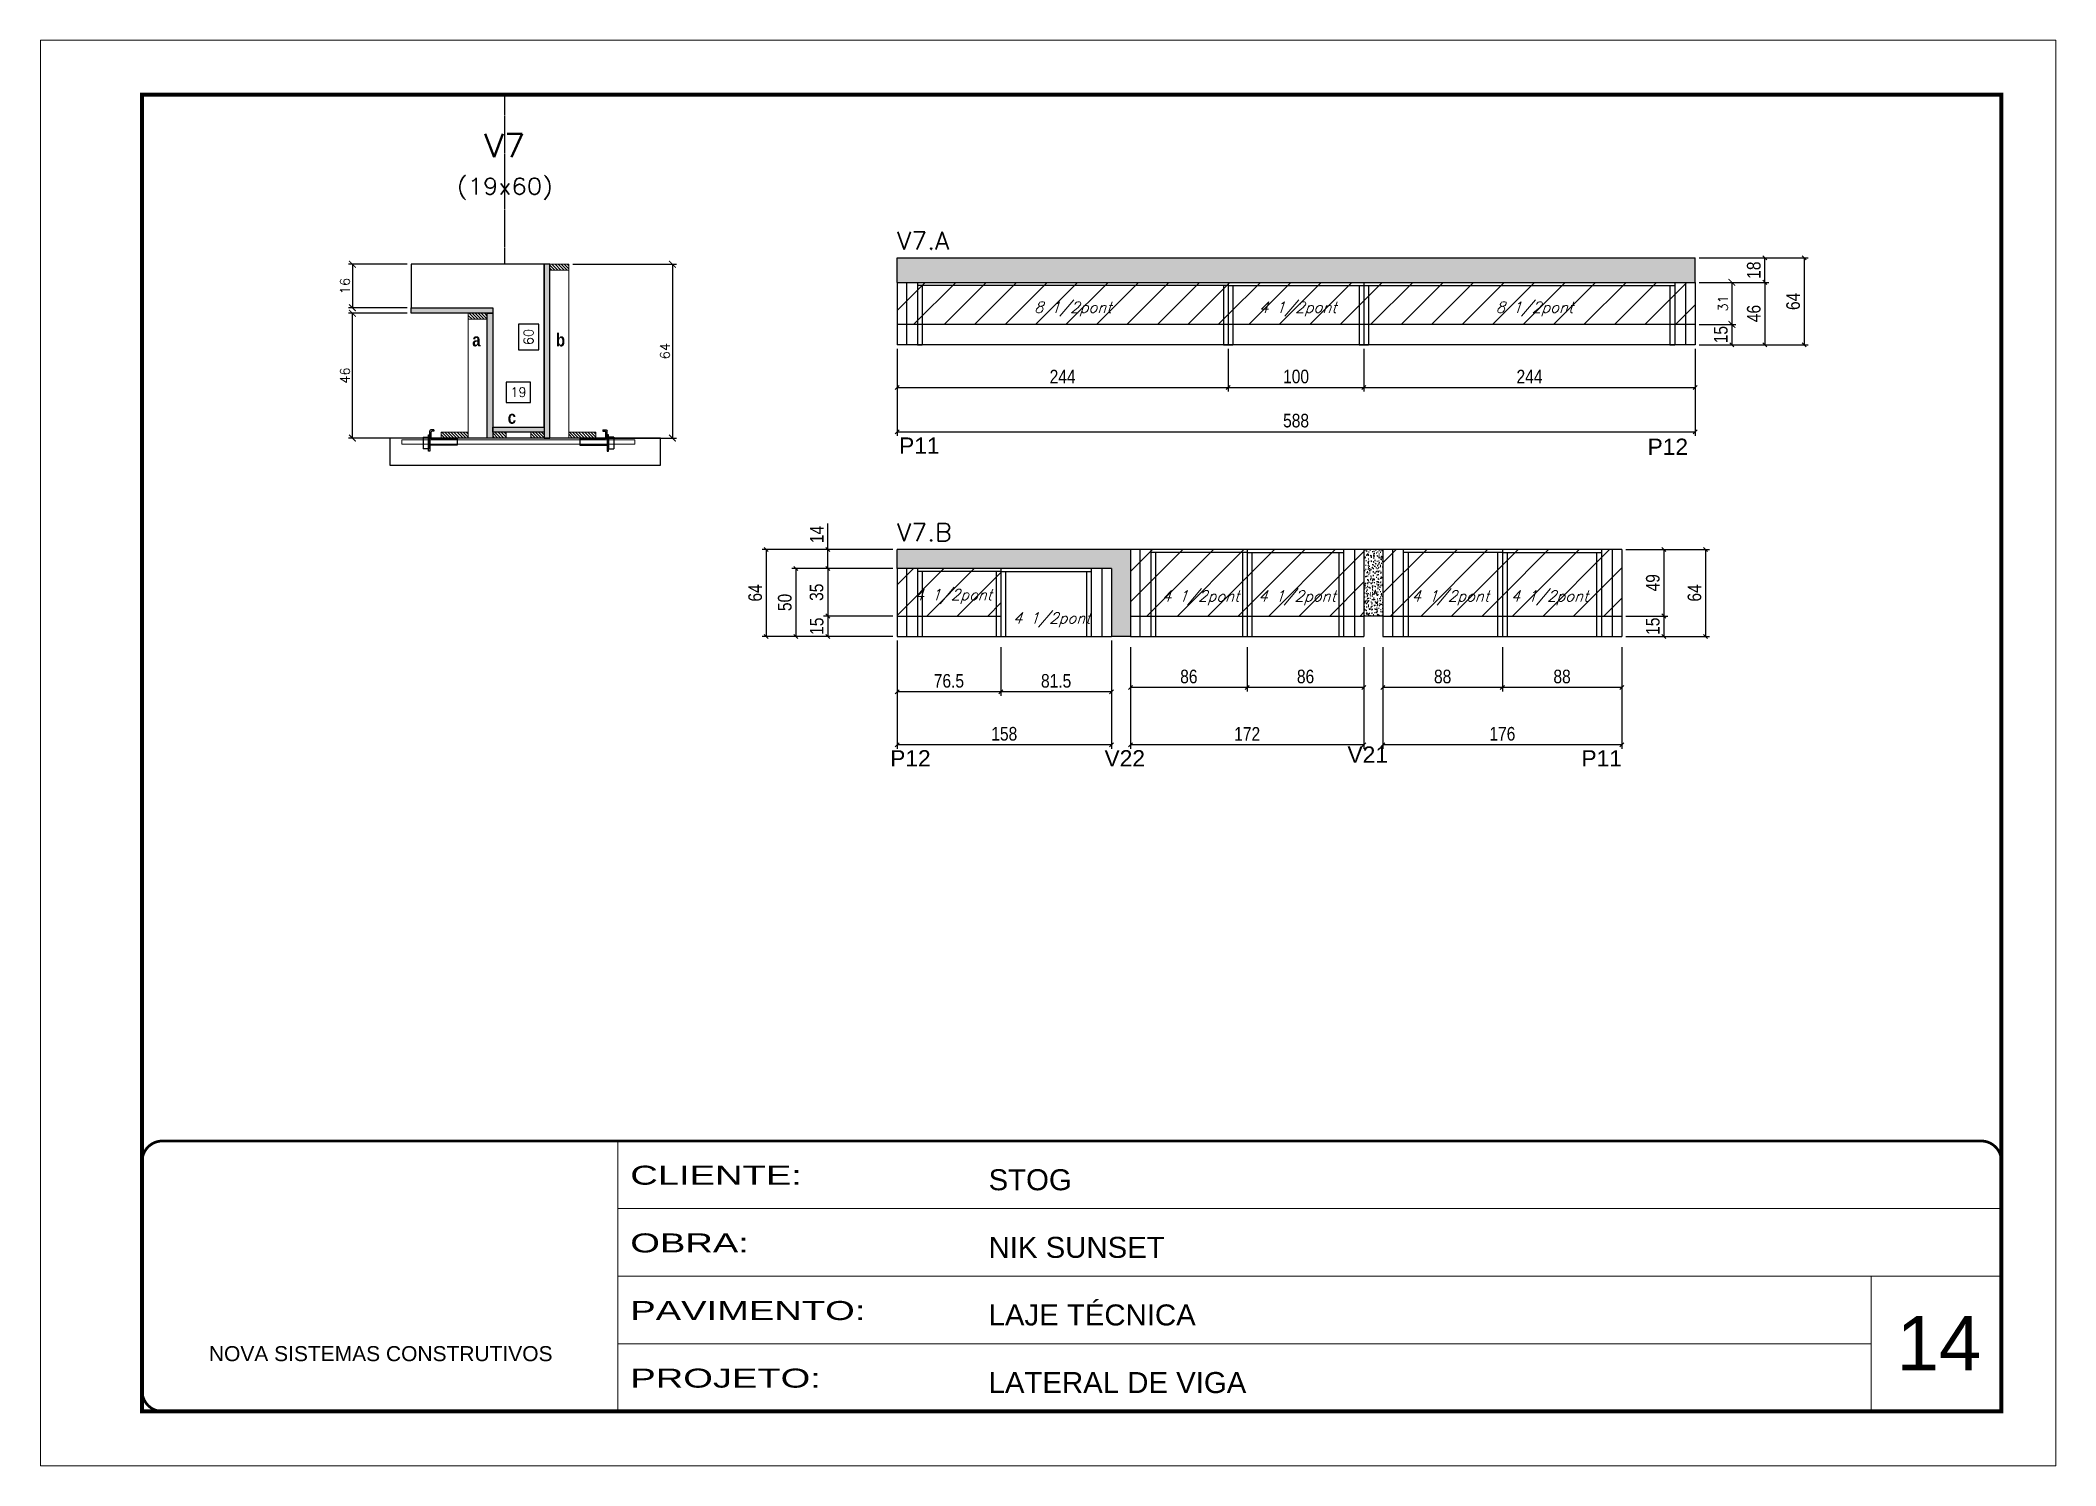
# Model space of a CAD drawing. Extents: x -10448 to -1189, y -11772 to 17235.
# Drawn here: x -8850 to -7365, y 12349 to 13399 of the extents above; entities that cross this region are included whole.
import ezdxf
from ezdxf.enums import TextEntityAlignment as Align

# ---------------------------------------------------------------- set-up
doc = ezdxf.new("R2010")
doc.units = 0
for name, pattern in [('CONTINUO', [0]), ('DASHED', [0.75, 0.5, -0.25]), ('HIDDEN', [0.375, 0.25, -0.125])]:
    doc.linetypes.add(name, pattern=pattern)
for name, color, linetype in [('5', 5, 'Continuous'), ('barrote', 251, 'Continuous'), ('COTA', 241, 'Continuous'), ('Cota Seção (2x)', 4, 'Continuous'), ('detalhes', 4, 'Continuous'), ('Painéis', 200, 'Continuous'), ('presilha', 1, 'Continuous'), ('Reaproveitamento', 251, 'Continuous'), ('SARR_2.2x7', 40, 'Continuous'), ('SARR_3.5x7', 81, 'Continuous'), ('texto', 7, 'Continuous'), ('Texto de Titulo', 7, 'Continuous'), ('Texto Qtd Sarr', 242, 'Continuous')]:
    doc.layers.add(name, color=color, linetype=linetype)
for name, color, linetype, lineweight in [('CARIMBO', 255, 'Continuous', 9), ('CONCRETO', 251, 'Continuous', 25), ('Folhas', 255, 'Continuous', 9), ('Hachura', 251, 'Continuous', 9), ('Madeira', 126, 'Continuous', 18), ('SARRAFO DE PRESSAO', 251, 'DASHED', 9), ('SCO-___-LAJ', 2, 'Continuous', 0), ('Texto Seção', 7, 'Continuous', 15)]:
    doc.layers.add(name, color=color, linetype=linetype, lineweight=lineweight)
doc.styles.add('ARIAL', font='arial.ttf')
doc.styles.add('COTA TECNICA', font='techl___.ttf', dxfattribs={"height": 10})
doc.styles.add('REGUA-120', font='ROMANS.shx', dxfattribs={"height": 15})
doc.styles.add('Romans', font='romans.shx')
doc.styles.get("Standard").update_dxf_attribs({"font": 'arial.ttf'})
doc.styles.add('TECNICA', font='techb___.ttf', dxfattribs={"height": 10})
doc.styles.add('Tecnologia', font='')
doc.styles.get('Tecnologia').set_extended_font_data('Forgotten Futurist')
doc.dimstyles.new('Cota Paínel', dxfattribs={"dimtxt": 7, "dimasz": 5, "dimexe": 3, "dimexo": 3, "dimgap": 3, "dimtad": 1, "dimdec": 1, "dimzin": 12, "dimdsep": 46, "dimtxsty": 'Romans', "dimblk": 'ARCHTICK', "dimcen": 0, "dimclrd": 4, "dimclre": 4, "dimclrt": 1, "dimadec": 1, "dimazin": 3, "dimtfac": 1, "dimtdec": 1, "dimtmove": 0, "dimatfit": 3, "dimldrblk": 'OBLIQUE', "dimfxl": 1, "dimtolj": 1, "dimtzin": 12, "dimarcsym": 0})
doc.dimstyles.new('Cota Seção (2x)', dxfattribs={"dimtxt": 7, "dimasz": 5, "dimexe": 3, "dimexo": 3, "dimgap": 2, "dimtad": 3, "dimdec": 1, "dimlfac": 0.5, "dimzin": 12, "dimdsep": 46, "dimtxsty": 'Romans', "dimblk": 'ARCHTICK', "dimcen": 0, "dimclrd": 4, "dimclre": 4, "dimclrt": 1, "dimadec": 1, "dimazin": 3, "dimtfac": 1, "dimtdec": 1, "dimtmove": 0, "dimatfit": 3, "dimldrblk": 'OBLIQUE', "dimfxl": 1, "dimtolj": 1, "dimtzin": 12, "dimarcsym": 0})
doc.dimstyles.new('Cota Seção interna', dxfattribs={"dimtxt": 7, "dimasz": 6, "dimexe": 0.18, "dimexo": 2, "dimgap": -4, "dimtad": 3, "dimdec": 1, "dimlfac": 0.5, "dimzin": 12, "dimdsep": 46, "dimtxsty": 'Romans', "dimblk": 'ARCHTICK', "dimcen": 0.09, "dimse1": 1, "dimse2": 1, "dimsd1": 1, "dimsd2": 1, "dimclrd": 180, "dimclre": 5, "dimclrt": 1, "dimadec": 0, "dimazin": 3, "dimtfac": 1, "dimtdec": 1, "dimtofl": 0, "dimtmove": 0, "dimatfit": 3, "dimldrblk": 'ARCHTICK', "dimfxl": 1, "dimtolj": 1, "dimtzin": 0, "dimarcsym": 0})
doc.dimstyles.new('PAINEL', dxfattribs={"dimtxt": 10, "dimasz": 3, "dimexe": 3, "dimexo": 3, "dimgap": 3, "dimtad": 1, "dimdec": 1, "dimzin": 12, "dimdsep": 46, "dimtxsty": 'COTA TECNICA', "dimblk1": 'OBLIQUE', "dimblk2": 'OBLIQUE', "dimsah": 1, "dimcen": 0.9, "dimclrd": 4, "dimclre": 4, "dimclrt": 240, "dimadec": 1, "dimazin": 3, "dimtfac": 1, "dimtdec": 1, "dimtmove": 0, "dimatfit": 3, "dimfxl": 1, "dimtolj": 1, "dimtzin": 12, "dimarcsym": 0})
pattern_1 = [(45, (5, 0), (-11.22532, 11.22532), [])]

msp = doc.modelspace()

# ---------------------------------------------------------------- texts
at = {"layer": '5', "linetype": 'Continuous'}
for s, rotation, p in [('P11', 0.00004, (-8216.98, 13093.93)), ('P12', 0.00004, (-7665.5, 13093.1)), ('P12', 359.99996, (-8223.57, 12863.58)), ('V22', 359.99996, (-8065.64, 12863.58)), ('V21', 359.99996, (-7886.61, 12866.33)), ('P11', 359.99996, (-7714.21, 12863.58))]:
    msp.add_text(s, height=12, rotation=rotation, dxfattribs=at).set_placement(p)
at = {"layer": 'CARIMBO', "style": 'ARIAL'}
msp.add_text('14', height=40, dxfattribs=at).set_placement((-7481.92, 12418.65))
at = {"layer": 'detalhes', "style": 'TECNICA'}
for s, p in [('a', (-8531.51, 13173.04)), ('b', (-8469.83, 13173.03)), ('c', (-8505.38, 13116))]:
    msp.add_text(s, height=9.6, dxfattribs=at).set_placement(p)
at = {"layer": 'texto', "color": 2, "char_height": 8, "attachment_point": 5, "style": 'Romans'}
for s, insert in [('{\\Q19;\\C256;8 1/2pont}', (-8089.01, 13200.54)), ('{\\Q19;\\C256;4 1/2pont}', (-7923.21, 13200.54)), ('{\\Q19;\\C256;8 1/2pont}', (-7748.84, 13200.54)), ('{\\Q19;\\C256;4 1/2pont}', (-8177.02, 12988.84)), ('{\\Q19;\\C256;4 1/2pont}', (-7994.81, 12987.83)), ('{\\Q19;\\C256;4 1/2pont}', (-7923.72, 12987.83)), ('{\\Q19;\\C256;4 1/2pont}', (-7810.81, 12987.83)), ('{\\Q19;\\C256;4 1/2pont}', (-7737.72, 12987.83)), ('{\\Q19;\\C256;4 1/2pont}', (-8104.53, 12971.64))]:
    msp.add_mtext(s, dxfattribs=dict(at, insert=insert))
at = {"layer": 'Texto Seção', "style": 'REGUA-120', "width": 1.05}
for s, p in [('V7.A', (-8218.51, 13244.35)), ('V7.B', (-8218.51, 13029.58))]:
    msp.add_text(s, height=13, dxfattribs=at).set_placement(p)

# ---------------------------------------------------------------- blocks, each defined once
blk = doc.blocks.new('9999999999')
at = {"color": 30, "linetype": 'CONTINUO'}
for p, q in [((98564.6, 34230.2), (98564.6, 34429.4)), ((98564.6, 34379.6), (99584, 34379.6)), ((98564.6, 34329.8), (99488, 34329.8)), ((99584, 34329.8), (99488, 34329.8)), ((99488, 34329.8), (99488, 34230.2)), ((98564.6, 34280), (99488, 34280))]:
    blk.add_line(p, q, dxfattribs=at)
at = {"color": 30, "linetype": 'CONTINUO', "const_width": 2}
blk.add_lwpolyline([(99584, 34230.2), (99584, 34414.4, 0.414214), (99569, 34429.4), (98229, 34429.4, 0.414214), (98214, 34414.4), (98214, 34245.2, 0.414214), (98229, 34230.2), (99584, 34230.2)], format="xyb", dxfattribs=at)
at = {"layer": 'Folhas'}
blk.add_lwpolyline([(98139, 34190.2), (99624, 34190.2), (99624, 35240.2), (98139, 35240.2)], close=True, dxfattribs=at)
at = {"layer": 'Folhas', "color": 30, "const_width": 3}
blk.add_lwpolyline([(98214, 34230.2), (99584, 34230.2), (99584, 35200.2), (98214, 35200.2)], close=True, dxfattribs=at)
at = {"color": 7, "linetype": 'Continuous', "ltscale": 5, "style": 'ARIAL'}
for s, height, p in [('STOG', 15.48, (98837.7, 34393.1)), ('NIK SUNSET', 15.48, (98837.7, 34343.3)), ('LAJE TÉCNICA', 15.483, (98837.7, 34293.5)), ('NOVA SISTEMAS CONSTRUTIVOS', 11.059, (98263.2, 34267.2)), ('LATERAL DE VIGA', 15.483, (98837.7, 34243.7))]:
    blk.add_text(s, height=height, dxfattribs=at).set_placement(p)
at = {"layer": 'Folhas', "color": 7, "style": 'Tecnologia', "width": 1.5}
for s, p in [('CLIENTE:', (98573.7, 34397.2)), ('OBRA:', (98573.7, 34347.3)), ('PAVIMENTO:', (98573.7, 34297.5)), ('PROJETO:', (98573.7, 34247.7))]:
    blk.add_text(s, height=14, dxfattribs=at).set_placement(p)
blk = doc.blocks.new('titulo1')
at = {"layer": 'Defpoints', "color": 252, "linetype": 'HIDDEN', "ltscale": 2}
blk.add_line((0, 0), (0, 125), dxfattribs=at)
at = {"layer": 'Defpoints', "style": 'Romans', "oblique": 15}
blk.add_attdef('FOLHA', text='', height=10, dxfattribs=at).set_placement((0, 15.6), align=Align.MIDDLE_CENTER)
at = {"layer": 'Texto Qtd Sarr', "color": 3, "style": 'Romans', "oblique": 15}
for tag, height, p in [('TITULO', 17, (0, 71.4)), ('SEÇÃO', 12, (0, 41.5))]:
    blk.add_attdef(tag, text='', height=height, dxfattribs=at).set_placement(p, align=Align.MIDDLE_CENTER)
blk = doc.blocks.new('_ArchTick')
at = {"color": 0, "linetype": 'ByBlock', "const_width": 0.15}
blk.add_lwpolyline([(-0.5, -0.5), (0.5, 0.5)], dxfattribs=at)
blk = doc.blocks.new('*D320')
at = {"layer": 'COTA', "color": 4, "lineweight": -2, "transparency": 16777216}
for p, q in [((-8579.5, 13233.5), (-8622.8, 13233.5)), ((-8619.8, 13233.5), (-8619.8, 13201.5)), ((-8579.5, 13201.5), (-8622.8, 13201.5))]:
    blk.add_line(p, q, dxfattribs=at)
at = {"layer": 'Defpoints', "color": 0, "transparency": 16777216}
for p in [(-8576.5, 13233.5), (-8619.8, 13201.5), (-8576.5, 13201.5)]:
    blk.add_point(p, dxfattribs=at)
at = {"layer": 'COTA', "color": 4, "lineweight": -2, "transparency": 16777216, "xscale": 5, "yscale": 5, "zscale": 5}
for p, rotation in [((-8619.8, 13233.5), 90), ((-8619.8, 13201.5), 270)]:
    blk.add_blockref('_ArchTick', p, dxfattribs=dict(at, rotation=rotation))
at = {"layer": 'COTA', "color": 1, "transparency": 16777216, "insert": (-8625.3, 13217.5), "char_height": 7, "attachment_point": 5, "rotation": 90, "style": 'Romans'}
blk.add_mtext('\\A1;16', dxfattribs=at)
blk = doc.blocks.new('_Oblique')
at = {"color": 0, "linetype": 'ByBlock', "lineweight": -2}
blk.add_line((-0.5, -0.5), (0.5, 0.5), dxfattribs=at)
blk = doc.blocks.new('*D321')
at = {"layer": 'COTA', "color": 4, "lineweight": -2, "transparency": 16777216}
for p, q in [((-8579.5, 13197.5), (-8622.8, 13197.5)), ((-8619.8, 13105.5), (-8619.8, 13197.5)), ((-8557.5, 13105.5), (-8622.8, 13105.5))]:
    blk.add_line(p, q, dxfattribs=at)
at = {"layer": 'Defpoints', "color": 0, "transparency": 16777216}
for p in [(-8619.8, 13197.5), (-8576.5, 13197.5), (-8554.5, 13105.5)]:
    blk.add_point(p, dxfattribs=at)
at = {"layer": 'COTA', "color": 4, "lineweight": -2, "transparency": 16777216, "xscale": 5, "yscale": 5, "zscale": 5}
for p, rotation in [((-8619.8, 13197.5), 90), ((-8619.8, 13105.5), 270)]:
    blk.add_blockref('_ArchTick', p, dxfattribs=dict(at, rotation=rotation))
at = {"layer": 'COTA', "color": 1, "transparency": 16777216, "insert": (-8625.3, 13151.5), "char_height": 7, "attachment_point": 5, "rotation": 90, "style": 'Romans'}
blk.add_mtext('\\A1;46', dxfattribs=at)
blk = doc.blocks.new('*D322')
at = {"layer": 'Cota Seção (2x)', "color": 180, "lineweight": -2, "transparency": 16777216}
for p, q in [((-8482.5, 13189.5), (-8497.5, 13189.5)), ((-8497.5, 13189.5), (-8497.5, 13170.5)), ((-8482.5, 13170.5), (-8482.5, 13189.5)), ((-8497.5, 13170.5), (-8482.5, 13170.5))]:
    blk.add_line(p, q, dxfattribs=at)
at = {"layer": 'Defpoints', "color": 0, "transparency": 16777216}
for p in [(-8516.5, 13233.5), (-8478.5, 13233.5), (-8516.5, 13113.5)]:
    blk.add_point(p, dxfattribs=at)
at = {"layer": 'Cota Seção (2x)', "color": 1, "transparency": 16777216, "insert": (-8490, 13180), "char_height": 7, "attachment_point": 5, "rotation": 90, "style": 'Romans'}
blk.add_mtext('\\A1;60', dxfattribs=at)
blk = doc.blocks.new('*D323')
at = {"layer": 'COTA', "color": 4, "lineweight": -2, "transparency": 16777216}
for p, q in [((-8457.5, 13233.5), (-8381, 13233.5)), ((-8384, 13233.5), (-8384, 13105.5)), ((-8437.5, 13105.5), (-8381, 13105.5))]:
    blk.add_line(p, q, dxfattribs=at)
at = {"layer": 'Defpoints', "color": 0, "transparency": 16777216}
for p in [(-8460.5, 13233.5), (-8440.5, 13105.5), (-8384, 13105.5)]:
    blk.add_point(p, dxfattribs=at)
at = {"layer": 'COTA', "color": 4, "lineweight": -2, "transparency": 16777216, "xscale": 5, "yscale": 5, "zscale": 5}
for p, rotation in [((-8384, 13233.5), 90), ((-8384, 13105.5), 270)]:
    blk.add_blockref('_ArchTick', p, dxfattribs=dict(at, rotation=rotation))
at = {"layer": 'COTA', "color": 1, "transparency": 16777216, "insert": (-8389.5, 13169.5), "char_height": 7, "attachment_point": 5, "rotation": 90, "style": 'Romans'}
blk.add_mtext('\\A1;64', dxfattribs=at)
blk = doc.blocks.new('PRESILHA METÁLICA 1')
at = {"layer": 'presilha'}
for p, q in [((0, 13), (6, 13)), ((0, 13), (0, 0)), ((6, 0), (0, 0)), ((6, 15.5), (7.5, 15.5)), ((6, -2.5), (6, 15.5)), ((6, 13), (6, 0)), ((7.5, 10.6), (7.5, 19.9)), ((7.5, 15.5), (7.5, -2.5)), ((37.5, 4.1), (7.5, 4.1)), ((12, 21), (8.6, 21)), ((9, 11.6), (9, 18.9)), ((12, 19.5), (9.6, 19.5)), ((37.5, 11), (9.6, 11)), ((12, 21), (12, 19.5)), ((37.5, 11), (37.5, 4.1)), ((7.5, -2.5), (6, -2.5))]:
    blk.add_line(p, q, dxfattribs=at)
for centre, radius, start, end in [((8.6, 19.9), 1.14, 90, 180), ((9.6, 18.9), 0.57, 90, 180), ((9.6, 11.6), 0.57, 180, 270)]:
    blk.add_arc(centre, radius, start, end, dxfattribs=at)
blk = doc.blocks.new('*D324')
at = {"layer": 'COTA', "color": 4, "lineweight": -2, "transparency": 16777216}
for p, q in [((-7627.5, 13220.2), (-7600.4, 13220.2)), ((-7603.4, 13220.2), (-7603.4, 13189.2)), ((-7627.5, 13189.2), (-7600.4, 13189.2))]:
    blk.add_line(p, q, dxfattribs=at)
at = {"layer": 'Defpoints', "color": 0, "transparency": 16777216}
for p in [(-7630.5, 13220.2), (-7630.5, 13189.2), (-7603.4, 13189.2)]:
    blk.add_point(p, dxfattribs=at)
at = {"layer": 'COTA', "color": 4, "lineweight": -2, "transparency": 16777216, "xscale": 5, "yscale": 5, "zscale": 5}
for p, rotation in [((-7603.4, 13220.2), 90), ((-7603.4, 13189.2), 270)]:
    blk.add_blockref('_ArchTick', p, dxfattribs=dict(at, rotation=rotation))
at = {"layer": 'COTA', "color": 1, "transparency": 16777216, "insert": (-7609.9, 13204.7), "char_height": 7, "attachment_point": 5, "rotation": 90, "style": 'Romans'}
blk.add_mtext('\\A1;31', dxfattribs=at)
blk = doc.blocks.new('*D325')
at = {"layer": 'COTA', "color": 4, "linetype": 'ByBlock', "lineweight": -2, "transparency": 16777216}
for p, q in [((-8218.5, 13171.2), (-8218.5, 13139.7)), ((-7974.5, 13171.2), (-7974.5, 13139.7)), ((-8218.5, 13142.7), (-7974.5, 13142.7))]:
    blk.add_line(p, q, dxfattribs=at)
at = {"layer": 'Defpoints', "color": 0, "linetype": 'ByBlock', "transparency": 16777216}
for p in [(-8218.5, 13174.2), (-7974.5, 13174.2), (-7974.5, 13142.7)]:
    blk.add_point(p, dxfattribs=at)
at = {"layer": 'COTA', "color": 4, "linetype": 'ByBlock', "lineweight": -2, "transparency": 16777216, "xscale": 3, "yscale": 3, "zscale": 3, "rotation": 180}
blk.add_blockref('_Oblique', (-8218.5, 13142.7), dxfattribs=at)
at = {"layer": 'COTA', "color": 4, "linetype": 'ByBlock', "lineweight": -2, "transparency": 16777216, "xscale": 3, "yscale": 3, "zscale": 3}
blk.add_blockref('_Oblique', (-7974.5, 13142.7), dxfattribs=at)
at = {"layer": 'COTA', "color": 240, "linetype": 'ByBlock', "transparency": 16777216, "insert": (-8096.5, 13150.8), "char_height": 10, "attachment_point": 5, "style": 'COTA TECNICA'}
blk.add_mtext('\\A1;244', dxfattribs=at)
blk = doc.blocks.new('*D326')
at = {"layer": 'COTA', "color": 4, "linetype": 'ByBlock', "lineweight": -2, "transparency": 16777216}
for p, q in [((-7974.5, 13171.2), (-7974.5, 13139.7)), ((-7874.5, 13171.2), (-7874.5, 13139.7)), ((-7974.5, 13142.7), (-7874.5, 13142.7))]:
    blk.add_line(p, q, dxfattribs=at)
at = {"layer": 'Defpoints', "color": 0, "linetype": 'ByBlock', "transparency": 16777216}
for p in [(-7974.5, 13174.2), (-7874.5, 13174.2), (-7874.5, 13142.7)]:
    blk.add_point(p, dxfattribs=at)
at = {"layer": 'COTA', "color": 4, "linetype": 'ByBlock', "lineweight": -2, "transparency": 16777216, "xscale": 3, "yscale": 3, "zscale": 3, "rotation": 180}
blk.add_blockref('_Oblique', (-7974.5, 13142.7), dxfattribs=at)
at = {"layer": 'COTA', "color": 4, "linetype": 'ByBlock', "lineweight": -2, "transparency": 16777216, "xscale": 3, "yscale": 3, "zscale": 3}
blk.add_blockref('_Oblique', (-7874.5, 13142.7), dxfattribs=at)
at = {"layer": 'COTA', "color": 240, "linetype": 'ByBlock', "transparency": 16777216, "insert": (-7924.5, 13150.8), "char_height": 10, "attachment_point": 5, "style": 'COTA TECNICA'}
blk.add_mtext('\\A1;100', dxfattribs=at)
blk = doc.blocks.new('*D327')
at = {"layer": 'COTA', "color": 4, "linetype": 'ByBlock', "lineweight": -2, "transparency": 16777216}
for p, q in [((-7874.5, 13171.2), (-7874.5, 13139.7)), ((-7630.5, 13171.2), (-7630.5, 13139.7)), ((-7874.5, 13142.7), (-7630.5, 13142.7))]:
    blk.add_line(p, q, dxfattribs=at)
at = {"layer": 'Defpoints', "color": 0, "linetype": 'ByBlock', "transparency": 16777216}
for p in [(-7874.5, 13174.2), (-7630.5, 13174.2), (-7630.5, 13142.7)]:
    blk.add_point(p, dxfattribs=at)
at = {"layer": 'COTA', "color": 4, "linetype": 'ByBlock', "lineweight": -2, "transparency": 16777216, "xscale": 3, "yscale": 3, "zscale": 3, "rotation": 180}
blk.add_blockref('_Oblique', (-7874.5, 13142.7), dxfattribs=at)
at = {"layer": 'COTA', "color": 4, "linetype": 'ByBlock', "lineweight": -2, "transparency": 16777216, "xscale": 3, "yscale": 3, "zscale": 3}
blk.add_blockref('_Oblique', (-7630.5, 13142.7), dxfattribs=at)
at = {"layer": 'COTA', "color": 240, "linetype": 'ByBlock', "transparency": 16777216, "insert": (-7752.5, 13150.8), "char_height": 10, "attachment_point": 5, "style": 'COTA TECNICA'}
blk.add_mtext('\\A1;244', dxfattribs=at)
blk = doc.blocks.new('*D314')
at = {"layer": 'COTA', "color": 4, "linetype": 'ByBlock', "lineweight": -2, "transparency": 16777216}
for p, q in [((-8218.5, 13156.2), (-8218.5, 13107.1)), ((-7630.5, 13156.2), (-7630.5, 13107.1)), ((-8218.5, 13110.1), (-7630.5, 13110.1))]:
    blk.add_line(p, q, dxfattribs=at)
at = {"layer": 'Defpoints', "color": 0, "linetype": 'ByBlock', "transparency": 16777216}
for p in [(-8218.5, 13159.2), (-7630.5, 13159.2), (-7630.5, 13110.1)]:
    blk.add_point(p, dxfattribs=at)
at = {"layer": 'COTA', "color": 4, "linetype": 'ByBlock', "lineweight": -2, "transparency": 16777216, "xscale": 3, "yscale": 3, "zscale": 3, "rotation": 180}
blk.add_blockref('_Oblique', (-8218.5, 13110.1), dxfattribs=at)
at = {"layer": 'COTA', "color": 4, "linetype": 'ByBlock', "lineweight": -2, "transparency": 16777216, "xscale": 3, "yscale": 3, "zscale": 3}
blk.add_blockref('_Oblique', (-7630.5, 13110.1), dxfattribs=at)
at = {"layer": 'COTA', "color": 240, "linetype": 'ByBlock', "transparency": 16777216, "insert": (-7924.5, 13118.3), "char_height": 10, "attachment_point": 5, "style": 'COTA TECNICA'}
blk.add_mtext('\\A1;588', dxfattribs=at)
blk = doc.blocks.new('*D328')
at = {"layer": 'COTA', "color": 4, "linetype": 'ByBlock', "lineweight": -2, "transparency": 16777216}
for p, q in [((-7627.5, 13238.2), (-7576.1, 13238.2)), ((-7579.1, 13220.2), (-7579.1, 13238.2)), ((-7627.5, 13220.2), (-7576.1, 13220.2))]:
    blk.add_line(p, q, dxfattribs=at)
at = {"layer": 'Defpoints', "color": 0, "linetype": 'ByBlock', "transparency": 16777216}
for p in [(-7630.5, 13238.2), (-7579.1, 13238.2), (-7630.5, 13220.2)]:
    blk.add_point(p, dxfattribs=at)
at = {"layer": 'COTA', "color": 4, "linetype": 'ByBlock', "lineweight": -2, "transparency": 16777216, "xscale": 3, "yscale": 3, "zscale": 3}
for p, rotation in [((-7579.1, 13238.2), 90), ((-7579.1, 13220.2), 270)]:
    blk.add_blockref('_Oblique', p, dxfattribs=dict(at, rotation=rotation))
at = {"layer": 'COTA', "color": 240, "linetype": 'ByBlock', "transparency": 16777216, "insert": (-7587.2, 13229.2), "char_height": 10, "attachment_point": 5, "rotation": 90, "style": 'COTA TECNICA'}
blk.add_mtext('\\A1;18', dxfattribs=at)
blk = doc.blocks.new('*D315')
at = {"layer": 'COTA', "color": 4, "linetype": 'ByBlock', "lineweight": -2, "transparency": 16777216}
for p, q in [((-7627.5, 13238.2), (-7547.1, 13238.2)), ((-7550.1, 13238.2), (-7550.1, 13174.2)), ((-7627.5, 13174.2), (-7547.1, 13174.2))]:
    blk.add_line(p, q, dxfattribs=at)
at = {"layer": 'Defpoints', "color": 0, "linetype": 'ByBlock', "transparency": 16777216}
for p in [(-7630.5, 13238.2), (-7630.5, 13174.2), (-7550.1, 13174.2)]:
    blk.add_point(p, dxfattribs=at)
at = {"layer": 'COTA', "color": 4, "linetype": 'ByBlock', "lineweight": -2, "transparency": 16777216, "xscale": 3, "yscale": 3, "zscale": 3}
for p, rotation in [((-7550.1, 13238.2), 90), ((-7550.1, 13174.2), 270)]:
    blk.add_blockref('_Oblique', p, dxfattribs=dict(at, rotation=rotation))
at = {"layer": 'COTA', "color": 240, "linetype": 'ByBlock', "transparency": 16777216, "insert": (-7558.2, 13206.2), "char_height": 10, "attachment_point": 5, "rotation": 90, "style": 'COTA TECNICA'}
blk.add_mtext('\\A1;64', dxfattribs=at)
blk = doc.blocks.new('*D329')
at = {"layer": 'COTA', "color": 4, "linetype": 'ByBlock', "lineweight": -2, "transparency": 16777216}
for p, q in [((-7772.5, 12951.4), (-7772.5, 12918.7)), ((-7684.5, 12951.4), (-7684.5, 12918.7)), ((-7684.5, 12921.7), (-7772.5, 12921.7))]:
    blk.add_line(p, q, dxfattribs=at)
at = {"layer": 'Defpoints', "color": 0, "linetype": 'ByBlock', "transparency": 16777216}
for p in [(-7772.5, 12954.4), (-7684.5, 12954.4), (-7772.5, 12921.7)]:
    blk.add_point(p, dxfattribs=at)
at = {"layer": 'COTA', "color": 4, "linetype": 'ByBlock', "lineweight": -2, "transparency": 16777216, "xscale": 3, "yscale": 3, "zscale": 3, "rotation": 180}
blk.add_blockref('_Oblique', (-7772.5, 12921.7), dxfattribs=at)
at = {"layer": 'COTA', "color": 4, "linetype": 'ByBlock', "lineweight": -2, "transparency": 16777216, "xscale": 3, "yscale": 3, "zscale": 3}
blk.add_blockref('_Oblique', (-7684.5, 12921.7), dxfattribs=at)
at = {"layer": 'COTA', "color": 240, "linetype": 'ByBlock', "transparency": 16777216, "insert": (-7728.5, 12929.8), "char_height": 10, "attachment_point": 5, "style": 'COTA TECNICA'}
blk.add_mtext('\\A1;88', dxfattribs=at)
blk = doc.blocks.new('*D330')
at = {"layer": 'COTA', "color": 4, "linetype": 'ByBlock', "lineweight": -2, "transparency": 16777216}
for p, q in [((-7860.5, 12951.4), (-7860.5, 12918.7)), ((-7772.5, 12951.4), (-7772.5, 12918.7)), ((-7772.5, 12921.7), (-7860.5, 12921.7))]:
    blk.add_line(p, q, dxfattribs=at)
at = {"layer": 'Defpoints', "color": 0, "linetype": 'ByBlock', "transparency": 16777216}
for p in [(-7860.5, 12954.4), (-7772.5, 12954.4), (-7860.5, 12921.7)]:
    blk.add_point(p, dxfattribs=at)
at = {"layer": 'COTA', "color": 4, "linetype": 'ByBlock', "lineweight": -2, "transparency": 16777216, "xscale": 3, "yscale": 3, "zscale": 3, "rotation": 180}
blk.add_blockref('_Oblique', (-7860.5, 12921.7), dxfattribs=at)
at = {"layer": 'COTA', "color": 4, "linetype": 'ByBlock', "lineweight": -2, "transparency": 16777216, "xscale": 3, "yscale": 3, "zscale": 3}
blk.add_blockref('_Oblique', (-7772.5, 12921.7), dxfattribs=at)
at = {"layer": 'COTA', "color": 240, "linetype": 'ByBlock', "transparency": 16777216, "insert": (-7816.5, 12929.8), "char_height": 10, "attachment_point": 5, "style": 'COTA TECNICA'}
blk.add_mtext('\\A1;88', dxfattribs=at)
blk = doc.blocks.new('*D316')
at = {"layer": 'COTA', "color": 4, "linetype": 'ByBlock', "lineweight": -2, "transparency": 16777216}
for p, q in [((-7860.5, 12921.4), (-7860.5, 12876.5)), ((-7684.5, 12921.4), (-7684.5, 12876.5)), ((-7684.5, 12879.5), (-7860.5, 12879.5))]:
    blk.add_line(p, q, dxfattribs=at)
at = {"layer": 'Defpoints', "color": 0, "linetype": 'ByBlock', "transparency": 16777216}
for p in [(-7860.5, 12924.4), (-7684.5, 12924.4), (-7860.5, 12879.5)]:
    blk.add_point(p, dxfattribs=at)
at = {"layer": 'COTA', "color": 4, "linetype": 'ByBlock', "lineweight": -2, "transparency": 16777216, "xscale": 3, "yscale": 3, "zscale": 3, "rotation": 180}
blk.add_blockref('_Oblique', (-7860.5, 12879.5), dxfattribs=at)
at = {"layer": 'COTA', "color": 4, "linetype": 'ByBlock', "lineweight": -2, "transparency": 16777216, "xscale": 3, "yscale": 3, "zscale": 3}
blk.add_blockref('_Oblique', (-7684.5, 12879.5), dxfattribs=at)
at = {"layer": 'COTA', "color": 240, "linetype": 'ByBlock', "transparency": 16777216, "insert": (-7772.5, 12887.6), "char_height": 10, "attachment_point": 5, "style": 'COTA TECNICA'}
blk.add_mtext('\\A1;176', dxfattribs=at)
blk = doc.blocks.new('*D331')
at = {"layer": 'COTA', "color": 4, "linetype": 'ByBlock', "lineweight": -2, "transparency": 16777216}
for p, q in [((-8142, 12951.4), (-8142, 12915.5)), ((-8060.5, 12951.4), (-8060.5, 12915.5)), ((-8060.5, 12918.5), (-8142, 12918.5))]:
    blk.add_line(p, q, dxfattribs=at)
at = {"layer": 'Defpoints', "color": 0, "linetype": 'ByBlock', "transparency": 16777216}
for p in [(-8142, 12954.4), (-8060.5, 12954.4), (-8142, 12918.5)]:
    blk.add_point(p, dxfattribs=at)
at = {"layer": 'COTA', "color": 4, "linetype": 'ByBlock', "lineweight": -2, "transparency": 16777216, "xscale": 3, "yscale": 3, "zscale": 3, "rotation": 180}
blk.add_blockref('_Oblique', (-8142, 12918.5), dxfattribs=at)
at = {"layer": 'COTA', "color": 4, "linetype": 'ByBlock', "lineweight": -2, "transparency": 16777216, "xscale": 3, "yscale": 3, "zscale": 3}
blk.add_blockref('_Oblique', (-8060.5, 12918.5), dxfattribs=at)
at = {"layer": 'COTA', "color": 240, "linetype": 'ByBlock', "transparency": 16777216, "insert": (-8101.3, 12926.6), "char_height": 10, "attachment_point": 5, "style": 'COTA TECNICA'}
blk.add_mtext('\\A1;81.5', dxfattribs=at)
blk = doc.blocks.new('*D332')
at = {"layer": 'COTA', "color": 4, "linetype": 'ByBlock', "lineweight": -2, "transparency": 16777216}
for p, q in [((-8218.5, 12951.4), (-8218.5, 12915.5)), ((-8142, 12951.4), (-8142, 12915.5)), ((-8142, 12918.5), (-8218.5, 12918.5))]:
    blk.add_line(p, q, dxfattribs=at)
at = {"layer": 'Defpoints', "color": 0, "linetype": 'ByBlock', "transparency": 16777216}
for p in [(-8218.5, 12954.4), (-8142, 12954.4), (-8218.5, 12918.5)]:
    blk.add_point(p, dxfattribs=at)
at = {"layer": 'COTA', "color": 4, "linetype": 'ByBlock', "lineweight": -2, "transparency": 16777216, "xscale": 3, "yscale": 3, "zscale": 3, "rotation": 180}
blk.add_blockref('_Oblique', (-8218.5, 12918.5), dxfattribs=at)
at = {"layer": 'COTA', "color": 4, "linetype": 'ByBlock', "lineweight": -2, "transparency": 16777216, "xscale": 3, "yscale": 3, "zscale": 3}
blk.add_blockref('_Oblique', (-8142, 12918.5), dxfattribs=at)
at = {"layer": 'COTA', "color": 240, "linetype": 'ByBlock', "transparency": 16777216, "insert": (-8180.3, 12926.6), "char_height": 10, "attachment_point": 5, "style": 'COTA TECNICA'}
blk.add_mtext('\\A1;76.5', dxfattribs=at)
blk = doc.blocks.new('*D317')
at = {"layer": 'COTA', "color": 4, "linetype": 'ByBlock', "lineweight": -2, "transparency": 16777216}
for p, q in [((-8218.5, 12956.4), (-8218.5, 12876.5)), ((-8060.5, 12956.4), (-8060.5, 12876.5)), ((-8060.5, 12879.5), (-8218.5, 12879.5))]:
    blk.add_line(p, q, dxfattribs=at)
at = {"layer": 'Defpoints', "color": 0, "linetype": 'ByBlock', "transparency": 16777216}
for p in [(-8218.5, 12959.4), (-8060.5, 12959.4), (-8218.5, 12879.5)]:
    blk.add_point(p, dxfattribs=at)
at = {"layer": 'COTA', "color": 4, "linetype": 'ByBlock', "lineweight": -2, "transparency": 16777216, "xscale": 3, "yscale": 3, "zscale": 3, "rotation": 180}
blk.add_blockref('_Oblique', (-8218.5, 12879.5), dxfattribs=at)
at = {"layer": 'COTA', "color": 4, "linetype": 'ByBlock', "lineweight": -2, "transparency": 16777216, "xscale": 3, "yscale": 3, "zscale": 3}
blk.add_blockref('_Oblique', (-8060.5, 12879.5), dxfattribs=at)
at = {"layer": 'COTA', "color": 240, "linetype": 'ByBlock', "transparency": 16777216, "insert": (-8139.5, 12887.6), "char_height": 10, "attachment_point": 5, "style": 'COTA TECNICA'}
blk.add_mtext('\\A1;158', dxfattribs=at)
blk = doc.blocks.new('*D333')
at = {"layer": 'COTA', "color": 4, "linetype": 'ByBlock', "lineweight": -2, "transparency": 16777216}
for p, q in [((-8221.5, 13009.4), (-8272.6, 13009.4)), ((-8269.6, 13009.4), (-8269.6, 12974.4)), ((-8221.5, 12974.4), (-8272.6, 12974.4))]:
    blk.add_line(p, q, dxfattribs=at)
at = {"layer": 'Defpoints', "color": 0, "linetype": 'ByBlock', "transparency": 16777216}
for p in [(-8218.5, 13009.4), (-8269.6, 12974.4), (-8218.5, 12974.4)]:
    blk.add_point(p, dxfattribs=at)
at = {"layer": 'COTA', "color": 4, "linetype": 'ByBlock', "lineweight": -2, "transparency": 16777216, "xscale": 3, "yscale": 3, "zscale": 3}
for p, rotation in [((-8269.6, 13009.4), 90), ((-8269.6, 12974.4), 270)]:
    blk.add_blockref('_Oblique', p, dxfattribs=dict(at, rotation=rotation))
at = {"layer": 'COTA', "color": 240, "linetype": 'ByBlock', "transparency": 16777216, "insert": (-8277.8, 12991.9), "char_height": 10, "attachment_point": 5, "rotation": 90, "style": 'COTA TECNICA'}
blk.add_mtext('\\A1;35', dxfattribs=at)
blk = doc.blocks.new('*D334')
at = {"layer": 'COTA', "color": 4, "linetype": 'ByBlock', "lineweight": -2, "transparency": 16777216}
for p, q in [((-8269.6, 13023.4), (-8269.6, 13042.5)), ((-8221.5, 13023.4), (-8272.6, 13023.4)), ((-8221.5, 13009.4), (-8272.6, 13009.4)), ((-8269.6, 13009.4), (-8269.6, 13023.4))]:
    blk.add_line(p, q, dxfattribs=at)
at = {"layer": 'Defpoints', "color": 0, "linetype": 'ByBlock', "transparency": 16777216}
for p in [(-8269.6, 13023.4), (-8218.5, 13023.4), (-8218.5, 13009.4)]:
    blk.add_point(p, dxfattribs=at)
at = {"layer": 'COTA', "color": 4, "linetype": 'ByBlock', "lineweight": -2, "transparency": 16777216, "xscale": 3, "yscale": 3, "zscale": 3}
for p, rotation in [((-8269.6, 13023.4), 90), ((-8269.6, 13009.4), 270)]:
    blk.add_blockref('_Oblique', p, dxfattribs=dict(at, rotation=rotation))
at = {"layer": 'COTA', "color": 240, "linetype": 'ByBlock', "transparency": 16777216, "insert": (-8277.6, 13034.5), "char_height": 10, "attachment_point": 5, "rotation": 90, "style": 'COTA TECNICA'}
blk.add_mtext('\\A1;14', dxfattribs=at)
blk = doc.blocks.new('*D318')
at = {"layer": 'COTA', "color": 4, "linetype": 'ByBlock', "lineweight": -2, "transparency": 16777216}
for p, q in [((-8221.5, 13023.4), (-8317.9, 13023.4)), ((-8314.9, 13023.4), (-8314.9, 12959.4)), ((-8221.5, 12959.4), (-8317.9, 12959.4))]:
    blk.add_line(p, q, dxfattribs=at)
at = {"layer": 'Defpoints', "color": 0, "linetype": 'ByBlock', "transparency": 16777216}
for p in [(-8218.5, 13023.4), (-8314.9, 12959.4), (-8218.5, 12959.4)]:
    blk.add_point(p, dxfattribs=at)
at = {"layer": 'COTA', "color": 4, "linetype": 'ByBlock', "lineweight": -2, "transparency": 16777216, "xscale": 3, "yscale": 3, "zscale": 3}
for p, rotation in [((-8314.9, 13023.4), 90), ((-8314.9, 12959.4), 270)]:
    blk.add_blockref('_Oblique', p, dxfattribs=dict(at, rotation=rotation))
at = {"layer": 'COTA', "color": 240, "linetype": 'ByBlock', "transparency": 16777216, "insert": (-8323, 12991.4), "char_height": 10, "attachment_point": 5, "rotation": 90, "style": 'COTA TECNICA'}
blk.add_mtext('\\A1;64', dxfattribs=at)
blk = doc.blocks.new('*D335')
at = {"layer": 'COTA', "color": 4, "linetype": 'ByBlock', "lineweight": -2, "transparency": 16777216}
for p, q in [((-7681.5, 13023.4), (-7619.8, 13023.4)), ((-7622.8, 13023.4), (-7622.8, 12959.4)), ((-7681.5, 12959.4), (-7619.8, 12959.4))]:
    blk.add_line(p, q, dxfattribs=at)
at = {"layer": 'Defpoints', "color": 0, "linetype": 'ByBlock', "transparency": 16777216}
for p in [(-7684.5, 13023.4), (-7684.5, 12959.4), (-7622.8, 12959.4)]:
    blk.add_point(p, dxfattribs=at)
at = {"layer": 'COTA', "color": 4, "linetype": 'ByBlock', "lineweight": -2, "transparency": 16777216, "xscale": 3, "yscale": 3, "zscale": 3}
for p, rotation in [((-7622.8, 13023.4), 90), ((-7622.8, 12959.4), 270)]:
    blk.add_blockref('_Oblique', p, dxfattribs=dict(at, rotation=rotation))
at = {"layer": 'COTA', "color": 240, "linetype": 'ByBlock', "transparency": 16777216, "insert": (-7630.9, 12991.4), "char_height": 10, "attachment_point": 5, "rotation": 90, "style": 'COTA TECNICA'}
blk.add_mtext('\\A1;64', dxfattribs=at)
blk = doc.blocks.new('*D336')
at = {"layer": 'COTA', "color": 4, "linetype": 'ByBlock', "lineweight": -2, "transparency": 16777216}
for p, q in [((-7960.5, 12951.4), (-7960.5, 12918.7)), ((-7874.5, 12951.4), (-7874.5, 12918.7)), ((-7874.5, 12921.7), (-7960.5, 12921.7))]:
    blk.add_line(p, q, dxfattribs=at)
at = {"layer": 'Defpoints', "color": 0, "linetype": 'ByBlock', "transparency": 16777216}
for p in [(-7960.5, 12954.4), (-7874.5, 12954.4), (-7960.5, 12921.7)]:
    blk.add_point(p, dxfattribs=at)
at = {"layer": 'COTA', "color": 4, "linetype": 'ByBlock', "lineweight": -2, "transparency": 16777216, "xscale": 3, "yscale": 3, "zscale": 3, "rotation": 180}
blk.add_blockref('_Oblique', (-7960.5, 12921.7), dxfattribs=at)
at = {"layer": 'COTA', "color": 4, "linetype": 'ByBlock', "lineweight": -2, "transparency": 16777216, "xscale": 3, "yscale": 3, "zscale": 3}
blk.add_blockref('_Oblique', (-7874.5, 12921.7), dxfattribs=at)
at = {"layer": 'COTA', "color": 240, "linetype": 'ByBlock', "transparency": 16777216, "insert": (-7917.5, 12929.8), "char_height": 10, "attachment_point": 5, "style": 'COTA TECNICA'}
blk.add_mtext('\\A1;86', dxfattribs=at)
blk = doc.blocks.new('*D337')
at = {"layer": 'COTA', "color": 4, "linetype": 'ByBlock', "lineweight": -2, "transparency": 16777216}
for p, q in [((-8046.5, 12951.4), (-8046.5, 12918.7)), ((-7960.5, 12951.4), (-7960.5, 12918.7)), ((-7960.5, 12921.7), (-8046.5, 12921.7))]:
    blk.add_line(p, q, dxfattribs=at)
at = {"layer": 'Defpoints', "color": 0, "linetype": 'ByBlock', "transparency": 16777216}
for p in [(-8046.5, 12954.4), (-7960.5, 12954.4), (-8046.5, 12921.7)]:
    blk.add_point(p, dxfattribs=at)
at = {"layer": 'COTA', "color": 4, "linetype": 'ByBlock', "lineweight": -2, "transparency": 16777216, "xscale": 3, "yscale": 3, "zscale": 3, "rotation": 180}
blk.add_blockref('_Oblique', (-8046.5, 12921.7), dxfattribs=at)
at = {"layer": 'COTA', "color": 4, "linetype": 'ByBlock', "lineweight": -2, "transparency": 16777216, "xscale": 3, "yscale": 3, "zscale": 3}
blk.add_blockref('_Oblique', (-7960.5, 12921.7), dxfattribs=at)
at = {"layer": 'COTA', "color": 240, "linetype": 'ByBlock', "transparency": 16777216, "insert": (-8003.5, 12929.8), "char_height": 10, "attachment_point": 5, "style": 'COTA TECNICA'}
blk.add_mtext('\\A1;86', dxfattribs=at)
blk = doc.blocks.new('*D319')
at = {"layer": 'COTA', "color": 4, "linetype": 'ByBlock', "lineweight": -2, "transparency": 16777216}
for p, q in [((-8046.5, 12921.4), (-8046.5, 12876.5)), ((-7874.5, 12921.4), (-7874.5, 12876.5)), ((-7874.5, 12879.5), (-8046.5, 12879.5))]:
    blk.add_line(p, q, dxfattribs=at)
at = {"layer": 'Defpoints', "color": 0, "linetype": 'ByBlock', "transparency": 16777216}
for p in [(-8046.5, 12924.4), (-7874.5, 12924.4), (-8046.5, 12879.5)]:
    blk.add_point(p, dxfattribs=at)
at = {"layer": 'COTA', "color": 4, "linetype": 'ByBlock', "lineweight": -2, "transparency": 16777216, "xscale": 3, "yscale": 3, "zscale": 3, "rotation": 180}
blk.add_blockref('_Oblique', (-8046.5, 12879.5), dxfattribs=at)
at = {"layer": 'COTA', "color": 4, "linetype": 'ByBlock', "lineweight": -2, "transparency": 16777216, "xscale": 3, "yscale": 3, "zscale": 3}
blk.add_blockref('_Oblique', (-7874.5, 12879.5), dxfattribs=at)
at = {"layer": 'COTA', "color": 240, "linetype": 'ByBlock', "transparency": 16777216, "insert": (-7960.5, 12887.6), "char_height": 10, "attachment_point": 5, "style": 'COTA TECNICA'}
blk.add_mtext('\\A1;172', dxfattribs=at)
blk = doc.blocks.new('*D338')
at = {"layer": 'Cota Seção (2x)', "color": 180, "lineweight": -2, "transparency": 16777216}
for p, q in [((-8488.5, 13146.8), (-8506.5, 13146.8)), ((-8506.5, 13146.8), (-8506.5, 13131.8)), ((-8488.5, 13131.8), (-8488.5, 13146.8)), ((-8506.5, 13131.8), (-8488.5, 13131.8))]:
    blk.add_line(p, q, dxfattribs=at)
at = {"layer": 'Defpoints', "color": 0, "transparency": 16777216}
for p in [(-8516.5, 13127.8), (-8516.5, 13113.5), (-8478.5, 13113.5)]:
    blk.add_point(p, dxfattribs=at)
at = {"layer": 'Cota Seção (2x)', "color": 1, "transparency": 16777216, "insert": (-8497.5, 13139.3), "char_height": 7, "attachment_point": 5, "style": 'Romans'}
blk.add_mtext('\\A1;19', dxfattribs=at)
blk = doc.blocks.new('*D339')
at = {"layer": 'COTA', "color": 4, "lineweight": -2, "transparency": 16777216}
for p, q in [((-7627.5, 13189.2), (-7600.4, 13189.2)), ((-7603.4, 13189.2), (-7603.4, 13174.2)), ((-7627.5, 13174.2), (-7600.4, 13174.2))]:
    blk.add_line(p, q, dxfattribs=at)
at = {"layer": 'Defpoints', "color": 0, "transparency": 16777216}
for p in [(-7630.5, 13189.2), (-7630.5, 13174.2), (-7603.4, 13174.2)]:
    blk.add_point(p, dxfattribs=at)
at = {"layer": 'COTA', "color": 4, "lineweight": -2, "transparency": 16777216, "xscale": 3, "yscale": 3, "zscale": 3}
for p, rotation in [((-7603.4, 13189.2), 90), ((-7603.4, 13174.2), 270)]:
    blk.add_blockref('_Oblique', p, dxfattribs=dict(at, rotation=rotation))
at = {"layer": 'COTA', "color": 240, "transparency": 16777216, "insert": (-7611.5, 13181.7), "char_height": 10, "attachment_point": 5, "rotation": 90, "style": 'COTA TECNICA'}
blk.add_mtext('\\A1;15', dxfattribs=at)
blk = doc.blocks.new('*D340')
at = {"layer": 'COTA', "color": 4, "lineweight": -2, "transparency": 16777216}
for p, q in [((-7627.5, 13220.2), (-7576.1, 13220.2)), ((-7579.1, 13220.2), (-7579.1, 13174.2)), ((-7627.5, 13174.2), (-7576.1, 13174.2))]:
    blk.add_line(p, q, dxfattribs=at)
at = {"layer": 'Defpoints', "color": 0, "transparency": 16777216}
for p in [(-7630.5, 13220.2), (-7630.5, 13174.2), (-7579.1, 13174.2)]:
    blk.add_point(p, dxfattribs=at)
at = {"layer": 'COTA', "color": 4, "lineweight": -2, "transparency": 16777216, "xscale": 3, "yscale": 3, "zscale": 3}
for p, rotation in [((-7579.1, 13220.2), 90), ((-7579.1, 13174.2), 270)]:
    blk.add_blockref('_Oblique', p, dxfattribs=dict(at, rotation=rotation))
at = {"layer": 'COTA', "color": 240, "transparency": 16777216, "insert": (-7587.2, 13197.2), "char_height": 10, "attachment_point": 5, "rotation": 90, "style": 'COTA TECNICA'}
blk.add_mtext('\\A1;46', dxfattribs=at)
blk = doc.blocks.new('*D341')
at = {"layer": 'COTA', "color": 4, "lineweight": -2, "transparency": 16777216}
for p, q in [((-8221.5, 12974.4), (-8272.6, 12974.4)), ((-8269.6, 12974.4), (-8269.6, 12959.4)), ((-8221.5, 12959.4), (-8272.6, 12959.4))]:
    blk.add_line(p, q, dxfattribs=at)
at = {"layer": 'Defpoints', "color": 0, "transparency": 16777216}
for p in [(-8218.5, 12974.4), (-8269.6, 12959.4), (-8218.5, 12959.4)]:
    blk.add_point(p, dxfattribs=at)
at = {"layer": 'COTA', "color": 4, "lineweight": -2, "transparency": 16777216, "xscale": 3, "yscale": 3, "zscale": 3}
for p, rotation in [((-8269.6, 12974.4), 90), ((-8269.6, 12959.4), 270)]:
    blk.add_blockref('_Oblique', p, dxfattribs=dict(at, rotation=rotation))
at = {"layer": 'COTA', "color": 240, "transparency": 16777216, "insert": (-8277.7, 12966.9), "char_height": 10, "attachment_point": 5, "rotation": 90, "style": 'COTA TECNICA'}
blk.add_mtext('\\A1;15', dxfattribs=at)
blk = doc.blocks.new('*D342')
at = {"layer": 'COTA', "color": 4, "lineweight": -2, "transparency": 16777216}
for p, q in [((-8221.5, 13009.4), (-8296.1, 13009.4)), ((-8293.1, 13009.4), (-8293.1, 12959.4)), ((-8221.5, 12959.4), (-8296.1, 12959.4))]:
    blk.add_line(p, q, dxfattribs=at)
at = {"layer": 'Defpoints', "color": 0, "transparency": 16777216}
for p in [(-8218.5, 13009.4), (-8293.1, 12959.4), (-8218.5, 12959.4)]:
    blk.add_point(p, dxfattribs=at)
at = {"layer": 'COTA', "color": 4, "lineweight": -2, "transparency": 16777216, "xscale": 3, "yscale": 3, "zscale": 3}
for p, rotation in [((-8293.1, 13009.4), 90), ((-8293.1, 12959.4), 270)]:
    blk.add_blockref('_Oblique', p, dxfattribs=dict(at, rotation=rotation))
at = {"layer": 'COTA', "color": 240, "transparency": 16777216, "insert": (-8301.2, 12984.4), "char_height": 10, "attachment_point": 5, "rotation": 90, "style": 'COTA TECNICA'}
blk.add_mtext('\\A1;50', dxfattribs=at)
blk = doc.blocks.new('*D343')
at = {"layer": 'COTA', "color": 4, "lineweight": -2, "transparency": 16777216}
for p, q in [((-7681.5, 13023.4), (-7650.5, 13023.4)), ((-7653.5, 13023.4), (-7653.5, 12974.4)), ((-7681.5, 12974.4), (-7650.5, 12974.4))]:
    blk.add_line(p, q, dxfattribs=at)
at = {"layer": 'Defpoints', "color": 0, "transparency": 16777216}
for p in [(-7684.5, 13023.4), (-7684.5, 12974.4), (-7653.5, 12974.4)]:
    blk.add_point(p, dxfattribs=at)
at = {"layer": 'COTA', "color": 4, "lineweight": -2, "transparency": 16777216, "xscale": 3, "yscale": 3, "zscale": 3}
for p, rotation in [((-7653.5, 13023.4), 90), ((-7653.5, 12974.4), 270)]:
    blk.add_blockref('_Oblique', p, dxfattribs=dict(at, rotation=rotation))
at = {"layer": 'COTA', "color": 240, "transparency": 16777216, "insert": (-7661.6, 12998.9), "char_height": 10, "attachment_point": 5, "rotation": 90, "style": 'COTA TECNICA'}
blk.add_mtext('\\A1;49', dxfattribs=at)
blk = doc.blocks.new('*D344')
at = {"layer": 'COTA', "color": 4, "lineweight": -2, "transparency": 16777216}
for p, q in [((-7681.5, 12974.4), (-7650.5, 12974.4)), ((-7653.5, 12974.4), (-7653.5, 12959.4)), ((-7681.5, 12959.4), (-7650.5, 12959.4))]:
    blk.add_line(p, q, dxfattribs=at)
at = {"layer": 'Defpoints', "color": 0, "transparency": 16777216}
for p in [(-7684.5, 12974.4), (-7684.5, 12959.4), (-7653.5, 12959.4)]:
    blk.add_point(p, dxfattribs=at)
at = {"layer": 'COTA', "color": 4, "lineweight": -2, "transparency": 16777216, "xscale": 3, "yscale": 3, "zscale": 3}
for p, rotation in [((-7653.5, 12974.4), 90), ((-7653.5, 12959.4), 270)]:
    blk.add_blockref('_Oblique', p, dxfattribs=dict(at, rotation=rotation))
at = {"layer": 'COTA', "color": 240, "transparency": 16777216, "insert": (-7661.6, 12966.9), "char_height": 10, "attachment_point": 5, "rotation": 90, "style": 'COTA TECNICA'}
blk.add_mtext('\\A1;15', dxfattribs=at)

# ---------------------------------------------------------------- dimensions: what is measured, and where the dimension line sits
at = {"layer": 'COTA'}
for base, p1, p2, dimstyle, picture, middle in [((-8619.83, 13201.5), (-8576.46, 13233.5), (-8576.46, 13201.5), 'Cota Seção (2x)', '*D320', (-8625.33, 13217.5)), ((-8384, 13105.5), (-8460.46, 13233.5), (-8440.46, 13105.5), 'Cota Seção (2x)', '*D323', (-8389.5, 13169.5)), ((-7603.42, 13189.16), (-7630.51, 13220.16), (-7630.51, 13189.16), 'Cota Paínel', '*D324', (-7609.92, 13204.66)), ((-7579.14, 13174.16), (-7630.51, 13220.16), (-7630.51, 13174.16), 'PAINEL', '*D340', (-7587.25, 13197.16)), ((-8619.83, 13197.5), (-8554.46, 13105.5), (-8576.46, 13197.5), 'Cota Seção (2x)', '*D321', (-8625.33, 13151.5)), ((-7653.45, 12974.39), (-7684.51, 13023.39), (-7684.51, 12974.39), 'PAINEL', '*D343', (-7661.55, 12998.89)), ((-8293.12, 12959.39), (-8218.51, 13009.39), (-8218.51, 12959.39), 'PAINEL', '*D342', (-8301.23, 12984.39))]:
    dim = msp.add_linear_dim(base=base, p1=p1, p2=p2, angle=90, dimstyle=dimstyle, dxfattribs=at)
    dim.commit()
    dim.dimension.update_dxf_attribs({"geometry": picture, "text_midpoint": middle})
at = {"layer": 'COTA', "linetype": 'ByBlock'}
for base, p1, p2, angle, picture, middle in [((-7579.14, 13238.16), (-7630.51, 13220.16), (-7630.51, 13238.16), 90, '*D328', (-7587.24, 13229.16)), ((-7550.14, 13174.16), (-7630.51, 13238.16), (-7630.51, 13174.16), 90, '*D315', (-7558.24, 13206.16)), ((-8269.56, 13023.39), (-8218.51, 13009.39), (-8218.51, 13023.39), 90, '*D334', (-8277.63, 13034.45)), ((-8314.93, 12959.39), (-8218.51, 13023.39), (-8218.51, 12959.39), 90, '*D318', (-8323.03, 12991.39)), ((-7622.85, 12959.39), (-7684.51, 13023.39), (-7684.51, 12959.39), 90, '*D335', (-7630.95, 12991.39)), ((-8269.56, 12974.39), (-8218.51, 13009.39), (-8218.51, 12974.39), 90, '*D333', (-8277.78, 12991.89)), ((-8218.51, 12879.48), (-8060.51, 12959.39), (-8218.51, 12959.39), 180, '*D317', (-8139.51, 12887.61)), ((-8142.01, 12918.51), (-8060.51, 12954.39), (-8142.01, 12954.39), 180, '*D331', (-8101.26, 12926.64)), ((-7960.51, 12921.69), (-7874.51, 12954.39), (-7960.51, 12954.39), 180, '*D336', (-7917.51, 12929.81)), ((-7772.51, 12921.69), (-7684.51, 12954.39), (-7772.51, 12954.39), 180, '*D329', (-7728.51, 12929.78)), ((-8046.51, 12879.48), (-7874.51, 12924.39), (-8046.51, 12924.39), 180, '*D319', (-7960.51, 12887.55)), ((-7860.51, 12879.48), (-7684.51, 12924.39), (-7860.51, 12924.39), 180, '*D316', (-7772.51, 12887.58))]:
    dim = msp.add_linear_dim(base=base, p1=p1, p2=p2, angle=angle, dimstyle='PAINEL', dxfattribs=at)
    dim.commit()
    dim.dimension.update_dxf_attribs({"geometry": picture, "text_midpoint": middle})
at = {"layer": 'COTA'}
for base, p1, p2, picture, middle in [((-7603.42, 13174.16), (-7630.51, 13189.16), (-7630.51, 13174.16), '*D339', (-7603.42, 13181.66)), ((-8269.56, 12959.39), (-8218.51, 12974.39), (-8218.51, 12959.39), '*D341', (-8269.56, 12966.89)), ((-7653.45, 12959.39), (-7684.51, 12974.39), (-7684.51, 12959.39), '*D344', (-7653.45, 12966.89))]:
    dim = msp.add_linear_dim(base=base, p1=p1, p2=p2, angle=90, dimstyle='PAINEL', dxfattribs=at)
    dim.commit()
    dim.dimension.update_dxf_attribs({"geometry": picture, "text_midpoint": middle, "dimtype": 160})
at = {"layer": 'COTA', "linetype": 'ByBlock'}
dim = msp.add_linear_dim(base=(-7974.51, 13142.7), p1=(-8218.51, 13174.16), p2=(-7974.51, 13174.16), dimstyle='PAINEL', dxfattribs=at)
dim.commit()
dim.dimension.update_dxf_attribs({"geometry": '*D325', "text_midpoint": (-8096.51, 13150.77)})
for base, p1, p2, picture, middle in [((-7874.51, 13142.7), (-7974.51, 13174.16), (-7874.51, 13174.16), '*D326', (-7924.51, 13150.8)), ((-7630.51, 13142.7), (-7874.51, 13174.16), (-7630.51, 13174.16), '*D327', (-7752.51, 13150.77))]:
    dim = msp.add_linear_dim(base=base, p1=p1, p2=p2, dimstyle='PAINEL', override={"dimtmove": 1}, dxfattribs=at)
    dim.commit()
    dim.dimension.update_dxf_attribs({"geometry": picture, "text_midpoint": middle})
dim = msp.add_linear_dim(base=(-7630.51, 13110.14), p1=(-8218.51, 13159.16), p2=(-7630.51, 13159.16), dimstyle='PAINEL', dxfattribs=at)
dim.commit()
dim.dimension.update_dxf_attribs({"geometry": '*D314', "text_midpoint": (-7924.51, 13110.14), "dimtype": 160})
for base, p1, p2, picture, middle in [((-8218.51, 12918.51), (-8142.01, 12954.39), (-8218.51, 12954.39), '*D332', (-8180.26, 12926.62)), ((-8046.51, 12921.69), (-7960.51, 12954.39), (-8046.51, 12954.39), '*D337', (-8003.51, 12929.81)), ((-7860.51, 12921.69), (-7772.51, 12954.39), (-7860.51, 12954.39), '*D330', (-7816.51, 12929.78))]:
    dim = msp.add_linear_dim(base=base, p1=p1, p2=p2, angle=180, dimstyle='PAINEL', override={"dimtmove": 1}, dxfattribs=at)
    dim.commit()
    dim.dimension.update_dxf_attribs({"geometry": picture, "text_midpoint": middle})
at = {"layer": 'Cota Seção (2x)'}
dim = msp.add_linear_dim(base=(-8478.46, 13233.5), p1=(-8516.46, 13113.5), p2=(-8516.46, 13233.5), angle=90, dimstyle='Cota Seção interna', dxfattribs=at)
dim.commit()
dim.dimension.update_dxf_attribs({"geometry": '*D322', "text_midpoint": (-8478.46, 13179.97), "dimtype": 160})
dim = msp.add_linear_dim(base=(-8516.46, 13127.8), p1=(-8478.46, 13113.5), p2=(-8516.46, 13113.5), dimstyle='Cota Seção interna', dxfattribs=at)
dim.commit()
dim.dimension.update_dxf_attribs({"geometry": '*D338', "text_midpoint": (-8497.46, 13127.8), "dimtype": 160})

# ---------------------------------------------------------------- hatches: boundary and pattern name
at = {"layer": 'COTA', "linetype": 'ByBlock'}
h = msp.add_hatch(dxfattribs=at)
h.set_pattern_fill('AR-CONC', color=256, scale=0.03)
h.set_pattern_definition([(50, (-141054.2827, -19539.893), (5.46554007, -0.47817257), [0.5715, -6.2865]), (355, (-141054.2827, -19539.893), (-1.05730264, 5.73170536), [0.4572, -5.02921753]), (100.4514447, (-141053.827, -19539.9327), (4.40823741, 5.25353256), [0.48570026, -5.34270734]), (46.1842, (-141054.283, -19538.369), (8.13237123, -1.26126984), [0.85725, -9.42975]), (96.6355576, (-141053.605, -19538.474), (7.122124, 7.42278374), [0.7285507, -8.01406824]), (351.184151, (-141054.283, -19538.369), (7.122124, 7.42278374), [0.685799, -7.54379196]), (21, (-141053.5207, -19538.75), (4.54843174, -3.06795595), [0.5715, -6.2865]), (326, (-141053.5207, -19538.75), (1.85406085, 5.52563898), [0.4572, -5.0292]), (71.451445, (-141053.1417, -19539.0055), (6.40249258, 2.45768307), [0.48570026, -5.34269813]), (37.5, (-141054.2827, -19539.8929), (0.092658098, 2.536651166), [0, -4.96824, 0, -5.1054, 0, -5.04825]), (7.5, (-141054.2827, -19539.8929), (2.004589875, 3.005417245), [0, -2.91084, 0, -4.85394, 0, -1.92405]), (327.5, (-141055.982, -19539.8929), (4.067717855, -0.17186232), [0, -1.905, 0, -5.9436, 0, -7.8867]), (317.5, (-141056.744, -19539.893), (4.44387544, 0.76279473), [0, -2.4765, 0, -3.94716, 0, -5.6007])])
h.paths.add_polyline_path([(-8218.51, 13238.16), (-8218.51, 13220.16), (-7630.51, 13220.16), (-7630.51, 13238.16)])
h = msp.add_hatch(dxfattribs=at)
h.set_pattern_fill('AR-CONC', color=256, scale=0.03)
h.set_pattern_definition([(50, (-141054.2827, -18395.9775), (5.46554007, -0.47817257), [0.5715, -6.2865]), (355, (-141054.2827, -18395.9775), (-1.05730264, 5.73170536), [0.4572, -5.02921753]), (100.4514447, (-141053.827, -18396.0174), (4.40823741, 5.25353256), [0.48570026, -5.34270734]), (46.1842, (-141054.283, -18394.4535), (8.13237123, -1.26126984), [0.85725, -9.42975]), (96.6355576, (-141053.605, -18394.559), (7.122124, 7.42278374), [0.7285507, -8.01406824]), (351.184151, (-141054.283, -18394.4535), (7.122124, 7.42278374), [0.685799, -7.54379196]), (21, (-141053.5207, -18394.8345), (4.54843174, -3.06795595), [0.5715, -6.2865]), (326, (-141053.5207, -18394.8345), (1.85406085, 5.52563898), [0.4572, -5.0292]), (71.451445, (-141053.1417, -18395.09), (6.40249258, 2.45768307), [0.48570026, -5.34269813]), (37.5, (-141054.2827, -18395.9775), (0.092658098, 2.536651166), [0, -4.96824, 0, -5.1054, 0, -5.04825]), (7.5, (-141054.2827, -18395.9775), (2.004589875, 3.005417245), [0, -2.91084, 0, -4.85394, 0, -1.92405]), (327.5, (-141055.982, -18395.9775), (4.067717855, -0.17186232), [0, -1.905, 0, -5.9436, 0, -7.8867]), (317.5, (-141056.744, -18395.9775), (4.44387544, 0.76279473), [0, -2.4765, 0, -3.94716, 0, -5.6007])])
h.paths.add_polyline_path([(-8060.51, 12959.39), (-8046.51, 12959.39), (-8046.51, 13023.39), (-8218.51, 13023.39), (-8218.51, 13009.39), (-8060.51, 13009.39)])
h = msp.add_hatch(dxfattribs=at)
h.set_pattern_fill('AR-CONC', color=256, scale=0.03)
h.set_pattern_definition([(50, (-141049.2827, -18395.9775), (5.46554007, -0.47817257), [0.5715, -6.2865]), (355, (-141049.2827, -18395.9775), (-1.05730264, 5.73170536), [0.4572, -5.02921753]), (100.4514447, (-141048.827, -18396.0174), (4.40823741, 5.25353256), [0.48570026, -5.34270734]), (46.1842, (-141049.283, -18394.4535), (8.13237123, -1.26126984), [0.85725, -9.42975]), (96.6355576, (-141048.605, -18394.559), (7.122124, 7.42278374), [0.7285507, -8.01406824]), (351.184151, (-141049.283, -18394.4535), (7.122124, 7.42278374), [0.685799, -7.54379196]), (21, (-141048.5207, -18394.8345), (4.54843174, -3.06795595), [0.5715, -6.2865]), (326, (-141048.5207, -18394.8345), (1.85406085, 5.52563898), [0.4572, -5.0292]), (71.451445, (-141048.1417, -18395.09), (6.40249258, 2.45768307), [0.48570026, -5.34269813]), (37.5, (-141049.2827, -18395.9775), (0.092658098, 2.536651166), [0, -4.96824, 0, -5.1054, 0, -5.04825]), (7.5, (-141049.2827, -18395.9775), (2.004589875, 3.005417245), [0, -2.91084, 0, -4.85394, 0, -1.92405]), (327.5, (-141050.982, -18395.9775), (4.067717855, -0.17186232), [0, -1.905, 0, -5.9436, 0, -7.8867]), (317.5, (-141051.744, -18395.9775), (4.44387544, 0.76279473), [0, -2.4765, 0, -3.94716, 0, -5.6007])])
h.paths.add_polyline_path([(-7874.51, 12974.39), (-7860.51, 12974.39), (-7860.51, 13023.39), (-7874.51, 13023.39)])
at = {"layer": 'Hachura'}
h = msp.add_hatch(color=256, dxfattribs=at)
h.dxf.hatch_style = 1
h.paths.add_polyline_path([(-8474.46, 13233.5), (-8478.46, 13233.5), (-8478.46, 13105.5), (-8474.46, 13105.5)])
h = msp.add_hatch(dxfattribs=at)
h.set_pattern_fill('ANSI31', color=256, scale=0.5, angle=270, style=0)
h.set_pattern_definition([(315, (14594.1585, 4748.2585), (1.12253202, 1.12253202), [])])
h.paths.add_polyline_path([(-8460.46, 13233.5), (-8460.46, 13229.1), (-8474.46, 13229.1), (-8474.46, 13233.5)])
h = msp.add_hatch(color=256, dxfattribs=at)
h.dxf.hatch_style = 1
h.paths.add_polyline_path([(-8576.46, 13197.5), (-8576.46, 13201.5), (-8516.46, 13201.5), (-8516.46, 13197.5)])
h = msp.add_hatch(dxfattribs=at)
h.set_pattern_fill('ANSI31', color=256, scale=0.5, angle=90, style=0)
h.set_pattern_definition([(135, (-31385.0819, 21500.746), (-1.12253202, -1.12253202), [])])
h.paths.add_polyline_path([(-8534.46, 13197.5), (-8534.46, 13193.1), (-8520.46, 13193.1), (-8520.46, 13197.5)])
h = msp.add_hatch(color=256, dxfattribs=at)
h.dxf.hatch_style = 1
h.paths.add_polyline_path([(-8520.46, 13197.5), (-8516.46, 13197.5), (-8516.46, 13105.5), (-8520.46, 13105.5)])
h = msp.add_hatch(color=256, dxfattribs=at)
h.dxf.hatch_style = 1
h.paths.add_polyline_path([(-8516.46, 13109.9), (-8516.46, 13113.5), (-8478.46, 13113.5), (-8478.46, 13109.9)])
h = msp.add_hatch(dxfattribs=at)
h.set_pattern_fill('ANSI31', color=256, scale=0.5, angle=270, style=0)
h.set_pattern_definition([(315, (14430.1585, 4875.8585), (1.12253202, 1.12253202), [])])
h.paths.add_polyline_path([(-8554.46, 13105.5), (-8554.46, 13109.9), (-8534.46, 13109.9), (-8534.46, 13105.5)])
h = msp.add_hatch(dxfattribs=at)
h.set_pattern_fill('ANSI31', color=256, scale=0.5, angle=270, style=0)
h.set_pattern_definition([(315, (14440.1585, 4875.8585), (1.12253202, 1.12253202), [])])
h.paths.add_polyline_path([(-8516.46, 13105.5), (-8516.46, 13109.9), (-8506.46, 13109.9), (-8506.46, 13105.5)])
h = msp.add_hatch(dxfattribs=at)
h.set_pattern_fill('ANSI31', color=256, scale=0.5, angle=270, style=0)
h.set_pattern_definition([(315, (14416.1585, 4875.8585), (1.12253202, 1.12253202), [])])
h.paths.add_polyline_path([(-8488.46, 13105.5), (-8488.46, 13109.9), (-8478.46, 13109.9), (-8478.46, 13105.5)])
h = msp.add_hatch(dxfattribs=at)
h.set_pattern_fill('ANSI31', color=256, scale=0.5, angle=270, style=0)
h.set_pattern_definition([(315, (14450.1585, 4875.8585), (1.12253202, 1.12253202), [])])
h.paths.add_polyline_path([(-8440.46, 13105.5), (-8440.46, 13109.9), (-8460.46, 13109.9), (-8460.46, 13105.5)])
at = {"layer": 'Reaproveitamento'}
h = msp.add_hatch(dxfattribs=at)
h.set_pattern_fill('ANSI31', color=256, scale=5)
h.paths.add_polyline_path([(-7974.51, 13189.16), (-7974.51, 13220.16), (-8218.51, 13220.16), (-8218.51, 13189.16)])
h = msp.add_hatch(dxfattribs=at)
h.set_pattern_fill('ANSI31', color=256, scale=5)
h.paths.add_polyline_path([(-7874.51, 13220.16), (-7974.51, 13220.16), (-7974.51, 13189.16), (-7874.51, 13189.16)])
h = msp.add_hatch(dxfattribs=at)
h.set_pattern_fill('ANSI31', color=256, scale=5)
h.paths.add_polyline_path([(-7630.51, 13220.16), (-7874.51, 13220.16), (-7874.51, 13189.16), (-7630.51, 13189.16)])
h = msp.add_hatch(dxfattribs=at)
h.set_pattern_fill('ANSI31', color=256, scale=5)
h.paths.add_polyline_path([(-8142.01, 12974.39), (-8142.01, 13009.39), (-8218.51, 13009.39), (-8218.51, 12974.39)])
h = msp.add_hatch(dxfattribs=at)
h.set_pattern_fill('ANSI31', color=256, scale=5)
h.set_pattern_definition(pattern_1)
h.paths.add_polyline_path([(-8046.51, 13023.39), (-8046.51, 12974.39), (-7960.51, 12974.39), (-7960.51, 13023.39)])
h = msp.add_hatch(dxfattribs=at)
h.set_pattern_fill('ANSI31', color=256, scale=5)
h.set_pattern_definition(pattern_1)
h.paths.add_polyline_path([(-7960.51, 13023.39), (-7960.51, 12974.39), (-7874.51, 12974.39), (-7874.51, 13023.39)])
h = msp.add_hatch(dxfattribs=at)
h.set_pattern_fill('ANSI31', color=256, scale=5)
h.set_pattern_definition(pattern_1)
h.paths.add_polyline_path([(-7772.51, 12974.39), (-7772.51, 13023.39), (-7860.51, 13023.39), (-7860.51, 12974.39)])
h = msp.add_hatch(dxfattribs=at)
h.set_pattern_fill('ANSI31', color=256, scale=5)
h.set_pattern_definition(pattern_1)
h.paths.add_polyline_path([(-7684.51, 12974.39), (-7684.51, 13023.39), (-7772.51, 13023.39), (-7772.51, 12974.39)])

# ---------------------------------------------------------------- linework, layer by layer
at = {"layer": 'barrote'}
msp.add_lwpolyline([(-8592.32, 13085.5), (-8392.73, 13085.5), (-8392.73, 13105.5), (-8592.32, 13105.5)], close=True, dxfattribs=at)
at = {"layer": 'CONCRETO'}
msp.add_lwpolyline([(-8478.46, 13213.5), (-8478.46, 13233.5), (-8576.46, 13233.5), (-8576.46, 13201.5), (-8516.46, 13201.5), (-8516.46, 13113.5), (-8478.46, 13113.5), (-8478.46, 13213.5)], close=True, dxfattribs=at)
at = {"layer": 'COTA', "linetype": 'ByBlock'}
for p, q in [((-8218.51, 13220.16), (-8218.51, 13238.16)), ((-8218.51, 13238.16), (-7630.51, 13238.16)), ((-7630.51, 13220.16), (-7630.51, 13238.16)), ((-8046.51, 13023.39), (-8218.51, 13023.39)), ((-8218.51, 13009.39), (-8218.51, 13023.39)), ((-7860.51, 13023.39), (-7874.51, 13023.39)), ((-7860.51, 12974.39), (-7874.51, 12974.39)), ((-8046.51, 12959.39), (-8060.51, 12959.39))]:
    msp.add_line(p, q, dxfattribs=at)
at = {"layer": 'Madeira'}
for points in [[(-8460.46, 13233.5), (-8460.46, 13229.1), (-8474.46, 13229.1), (-8474.46, 13233.5)], [(-8460.46, 13233.5), (-8474.46, 13233.5), (-8474.46, 13105.5), (-8460.46, 13105.5)], [(-8534.46, 13197.5), (-8534.46, 13193.1), (-8520.46, 13193.1), (-8520.46, 13197.5)], [(-8534.46, 13105.5), (-8520.46, 13105.5), (-8520.46, 13197.5), (-8534.46, 13197.5)], [(-8554.46, 13105.5), (-8554.46, 13109.9), (-8534.46, 13109.9), (-8534.46, 13105.5)], [(-8516.46, 13105.5), (-8516.46, 13109.9), (-8506.46, 13109.9), (-8506.46, 13105.5)], [(-8488.46, 13105.5), (-8488.46, 13109.9), (-8478.46, 13109.9), (-8478.46, 13105.5)], [(-8440.46, 13105.5), (-8440.46, 13109.9), (-8460.46, 13109.9), (-8460.46, 13105.5)]]:
    msp.add_lwpolyline(points, close=True, dxfattribs=at)
at = {"layer": 'Painéis'}
for p, q in [((-8218.51, 13220.16), (-7630.51, 13220.16)), ((-8218.51, 13220.16), (-8218.51, 13174.16)), ((-7974.51, 13220.16), (-7974.51, 13174.16)), ((-7874.51, 13220.16), (-7874.51, 13174.16)), ((-7630.51, 13220.16), (-7630.51, 13174.16)), ((-7630.51, 13189.16), (-8218.51, 13189.16)), ((-7630.51, 13174.16), (-8218.51, 13174.16)), ((-8060.51, 13009.39), (-8218.51, 13009.39)), ((-8218.51, 13009.39), (-8218.51, 12959.39)), ((-8142.01, 13009.39), (-8142.01, 12959.39)), ((-8060.51, 13009.39), (-8060.51, 12959.39)), ((-7874.51, 13023.39), (-8046.51, 13023.39)), ((-8046.51, 13023.39), (-8046.51, 12959.39)), ((-7960.51, 13023.39), (-7960.51, 12959.39)), ((-7874.51, 13023.39), (-7874.51, 12959.39)), ((-7684.51, 13023.39), (-7860.51, 13023.39)), ((-7860.51, 13023.39), (-7860.51, 12959.39)), ((-7772.51, 13023.39), (-7772.51, 12959.39)), ((-7684.51, 13023.39), (-7684.51, 12959.39)), ((-8218.51, 12974.39), (-8142.01, 12974.39)), ((-8046.51, 12974.39), (-7874.51, 12974.39)), ((-7860.51, 12974.39), (-7684.51, 12974.39)), ((-8218.51, 12959.39), (-8060.51, 12959.39)), ((-8046.51, 12959.39), (-7874.51, 12959.39)), ((-7860.51, 12959.39), (-7684.51, 12959.39))]:
    msp.add_line(p, q, dxfattribs=at)
for points in [[(-8474.46, 13233.5), (-8478.46, 13233.5), (-8478.46, 13105.5), (-8474.46, 13105.5)], [(-8576.46, 13197.5), (-8576.46, 13201.5), (-8516.46, 13201.5), (-8516.46, 13197.5)], [(-8520.46, 13197.5), (-8516.46, 13197.5), (-8516.46, 13105.5), (-8520.46, 13105.5)], [(-8516.46, 13109.9), (-8516.46, 13113.5), (-8478.46, 13113.5), (-8478.46, 13109.9)]]:
    msp.add_lwpolyline(points, close=True, dxfattribs=at)
at = {"layer": 'SARR_2.2x7', "linetype": 'Continuous'}
for p, q in [((-8211.51, 13220.16), (-8211.51, 13189.16)), ((-7974.51, 13217.96), (-8203.51, 13217.96)), ((-7974.51, 13217.96), (-7874.51, 13217.96)), ((-7874.51, 13217.96), (-7645.51, 13217.96)), ((-7637.51, 13220.16), (-7637.51, 13189.16)), ((-8211.51, 13189.16), (-8211.51, 13174.16)), ((-7637.51, 13189.16), (-7637.51, 13174.16)), ((-8211.51, 13009.39), (-8211.51, 12974.39)), ((-8067.51, 13009.39), (-8067.51, 12959.39)), ((-8039.51, 13023.39), (-8039.51, 12974.39)), ((-7960.51, 13021.19), (-8031.51, 13021.19)), ((-7960.51, 13021.19), (-7889.51, 13021.19)), ((-7881.51, 13023.39), (-7881.51, 12974.39)), ((-7853.51, 13023.39), (-7853.51, 12974.39)), ((-7772.51, 13021.19), (-7845.51, 13021.19)), ((-7772.51, 13021.19), (-7699.51, 13021.19)), ((-7691.51, 13023.39), (-7691.51, 12974.39)), ((-8142.01, 13007.19), (-8203.51, 13007.19)), ((-8142.01, 13007.19), (-8075.51, 13007.19)), ((-8211.51, 12974.39), (-8211.51, 12959.39)), ((-8039.51, 12974.39), (-8039.51, 12959.39)), ((-7881.51, 12974.39), (-7881.51, 12959.39)), ((-7853.51, 12974.39), (-7853.51, 12959.39)), ((-7691.51, 12974.39), (-7691.51, 12959.39))]:
    msp.add_line(p, q, dxfattribs=at)
at = {"layer": 'SARR_3.5x7'}
for p, q in [((-8203.51, 13220.16), (-8203.51, 13174.16)), ((-8200.01, 13217.96), (-8200.01, 13174.16)), ((-7978.01, 13217.96), (-7978.01, 13174.16)), ((-7971.01, 13217.96), (-7971.01, 13174.16)), ((-7878.01, 13217.96), (-7878.01, 13174.16)), ((-7871.01, 13217.96), (-7871.01, 13174.16)), ((-7649.01, 13217.96), (-7649.01, 13174.16)), ((-7645.51, 13220.16), (-7645.51, 13174.16)), ((-7974.51, 13189.16), (-7974.51, 13174.16)), ((-7874.51, 13189.16), (-7874.51, 13174.16)), ((-8203.51, 13174.16), (-8200.01, 13174.16)), ((-7978.01, 13174.16), (-7971.01, 13174.16)), ((-7878.01, 13174.16), (-7871.01, 13174.16)), ((-7649.01, 13174.16), (-7645.51, 13174.16)), ((-8203.51, 13009.39), (-8203.51, 12959.39)), ((-8075.51, 13009.39), (-8075.51, 12959.39)), ((-8031.51, 13023.39), (-8031.51, 12959.39)), ((-8028.01, 13021.19), (-8028.01, 12959.39)), ((-7964.01, 13021.19), (-7964.01, 12959.39)), ((-7957.01, 13021.19), (-7957.01, 12959.39)), ((-7893.01, 13021.19), (-7893.01, 12959.39)), ((-7889.51, 13023.39), (-7889.51, 12959.39)), ((-7845.51, 13023.39), (-7845.51, 12959.39)), ((-7842.01, 13021.19), (-7842.01, 12959.39)), ((-7776.01, 13021.19), (-7776.01, 12959.39)), ((-7769.01, 13021.19), (-7769.01, 12959.39)), ((-7703.01, 13021.19), (-7703.01, 12959.39)), ((-7699.51, 13023.39), (-7699.51, 12959.39)), ((-8200.01, 13007.19), (-8200.01, 12959.39)), ((-8145.51, 13007.19), (-8145.51, 12959.39)), ((-8138.51, 13007.19), (-8138.51, 12959.39)), ((-8079.01, 13007.19), (-8079.01, 12959.39)), ((-8142.01, 12974.39), (-8142.01, 12959.39)), ((-7960.51, 12974.39), (-7960.51, 12959.39)), ((-7772.51, 12974.39), (-7772.51, 12959.39)), ((-8203.51, 12959.39), (-8200.01, 12959.39)), ((-8145.51, 12959.39), (-8138.51, 12959.39)), ((-8079.01, 12959.39), (-8075.51, 12959.39)), ((-8031.51, 12959.39), (-8028.01, 12959.39)), ((-7964.01, 12959.39), (-7957.01, 12959.39)), ((-7893.01, 12959.39), (-7889.51, 12959.39)), ((-7845.51, 12959.39), (-7842.01, 12959.39)), ((-7776.01, 12959.39), (-7769.01, 12959.39)), ((-7703.01, 12959.39), (-7699.51, 12959.39))]:
    msp.add_line(p, q, dxfattribs=at)
at = {"layer": 'SCO-___-LAJ', "color": 1}
msp.add_lwpolyline([(-8583.31, 13104.17), (-8411.61, 13104.17), (-8411.61, 13100.97), (-8583.31, 13100.97)], close=True, dxfattribs=at)

# ---------------------------------------------------------------- block references
at = {"layer": 'presilha', "yscale": 0.6666666666666666, "zscale": 0.6666666666666666}
for p, xscale in [((-8567.73, 13097.54), 0.6666666666666666), ((-8427.19, 13097.54), -0.6666666666666666)]:
    msp.add_blockref('PRESILHA METÁLICA 1', p, dxfattribs=dict(at, xscale=xscale))
at = {"layer": 'SARRAFO DE PRESSAO', "color": 6, "linetype": 'ByBlock'}
msp.add_blockref('9999999999', (-106988.76, -21841.7), dxfattribs=at)
at = {"layer": 'Texto Seção'}
ref = msp.add_blockref('titulo1', (-8507.46, 13233.5), dxfattribs=at)
ref.add_attrib('TITULO', 'V7', dxfattribs={"layer": 'Texto de Titulo', "color": 7, "height": 17, "style": 'Romans', "width": 1.1}).set_placement((-8507.46, 13321), align=Align.MIDDLE_CENTER)
ref.add_attrib('SEÇÃO', '(19x60)', dxfattribs={"layer": 'Texto de Titulo', "color": 7, "height": 12, "style": 'Romans', "width": 1.1}).set_placement((-8507.46, 13291), align=Align.MIDDLE_CENTER)

msp.set_redraw_order([(e.dxf.handle, doc.entitydb.next_handle()) for e in msp.query("TEXT MTEXT ATTDEF DIMENSION ARC_DIMENSION")])  # texts and dimensions are drawn at this point

doc.saveas('drawing.dxf')
